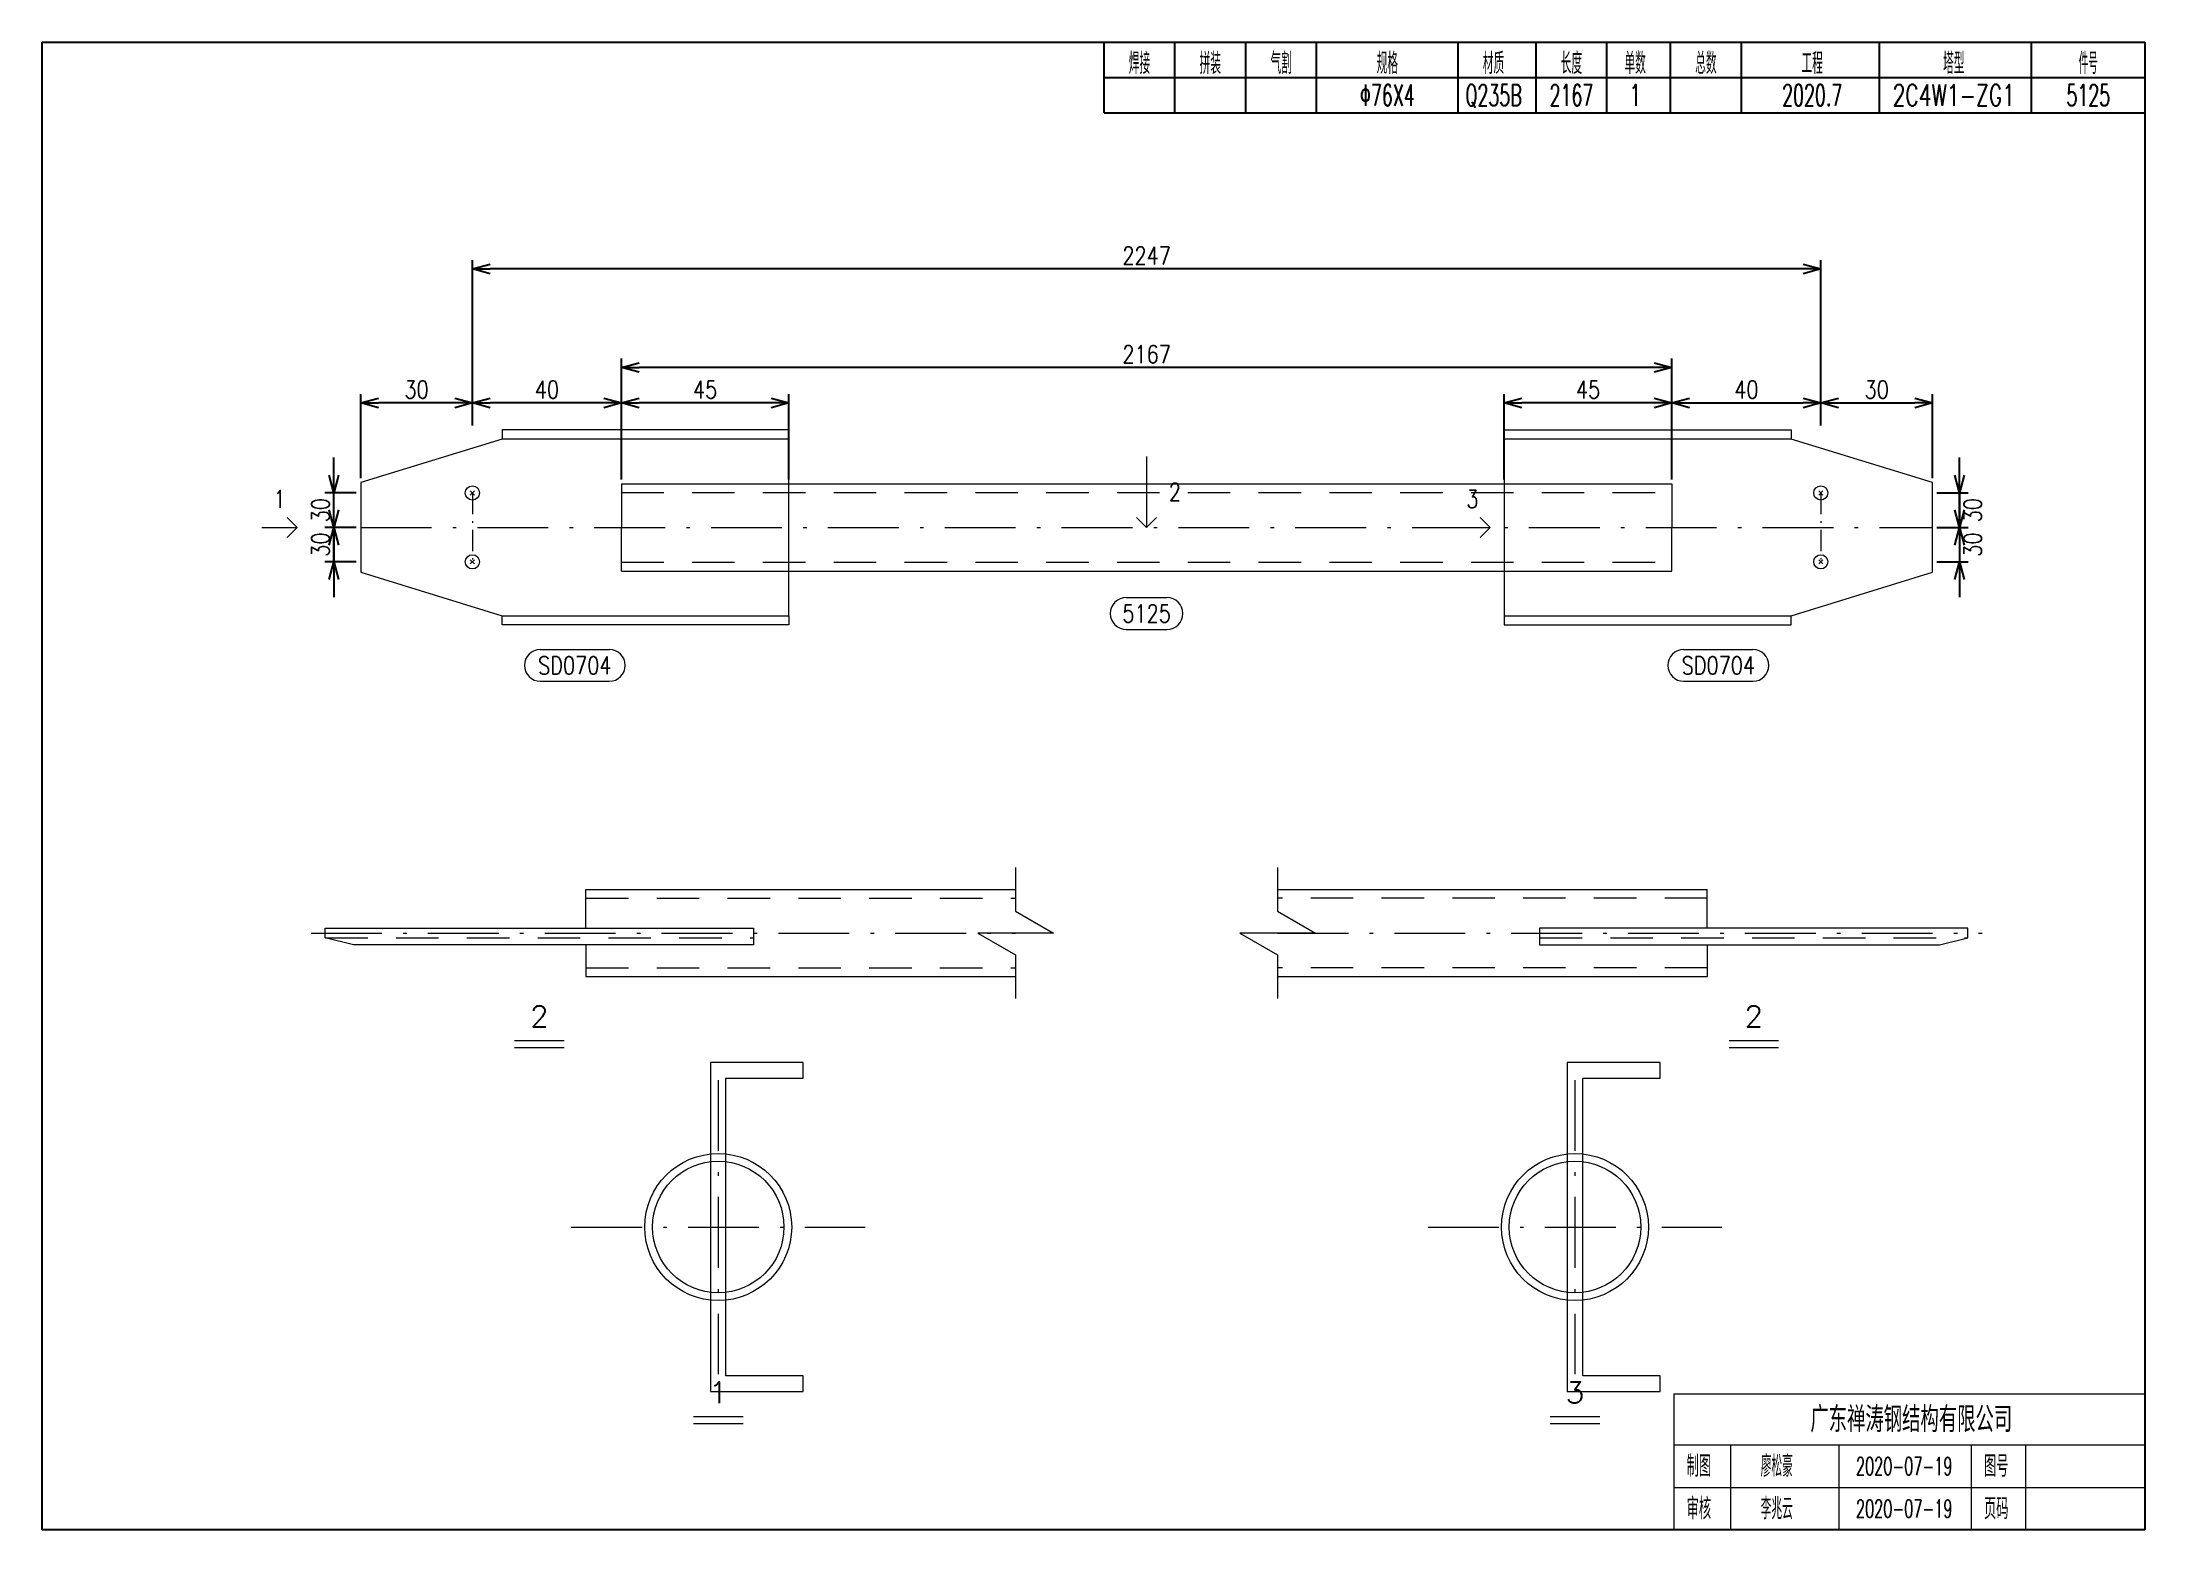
# Model space of a CAD drawing. Extents: x 154981 to 165753, y -86801 to -82885.
# Drawn here: x 158926.1 to 159223.1, y -84766.7 to -84556.7 of the extents above; entities that cross this region are included whole.
import ezdxf
from ezdxf.enums import TextEntityAlignment as Align

# ---------------------------------------------------------------- set-up
doc = ezdxf.new("R2010")
doc.units = 0
doc.header["$MEASUREMENT"] = 0
for name, pattern in [('一点画线', [5.2, 3, -1, 0.2, -1]), ('长一点画线', [16.5, 10, -3, 0.5, -3]), ('长虚线', [10, 6, -4])]:
    doc.linetypes.add(name, pattern=pattern)
doc.layers.get('0').update_dxf_attribs({"linetype": 'CONTINUOUS', "lineweight": 25})
doc.layers.get('Defpoints').update_dxf_attribs({"linetype": 'CONTINUOUS'})
doc.layers.add('4', color=7, linetype='CONTINUOUS', lineweight=25)
doc.layers.add('5', color=7, linetype='CONTINUOUS', lineweight=25)
doc.styles.add('DimFont', font='simplex.shx', dxfattribs={"width": 0.8, "bigfont": 'gbhzfs.shx'})
doc.styles.get("Standard").update_dxf_attribs({"font": 'simplex.shx', "width": 0.7, "height": 3, "bigfont": 'gbhzfs.shx'})
doc.dimstyles.new('DHDxfDimStyleOpen30', dxfattribs={"dimtxt": 2.5, "dimasz": 2.5, "dimexe": 1.25, "dimexo": 0.625, "dimtad": 2, "dimtxsty": 'DimFont', "dimblk": 'OPEN30', "dimblk1": 'OPEN30', "dimblk2": 'OPEN30', "dimcen": 2.5, "dimadec": 0, "dimazin": 0, "dimtfac": 1, "dimtmove": 0, "dimatfit": 3, "dimfxl": 0, "dimarcsym": 0})

msp = doc.modelspace()

# ---------------------------------------------------------------- texts
at = {"layer": '4', "color": 1, "linetype": 'Continuous', "lineweight": 25}
for s, width, p in [('焊接', 0.7, (159081.11666, -84559.66733)), ('拼装', 0.7, (159091.11666, -84559.66733)), ('气割', 0.7, (159101.11666, -84559.66733)), ('规格', 0.7, (159116.11666, -84559.66733)), ('材质', 0.7, (159131.11666, -84559.66733)), ('长度', 0.7, (159142.11666, -84559.66733)), ('单数', 0.7, (159151.11666, -84559.66733)), ('总数', 0.7, (159161.11666, -84559.66733)), ('工程', 0.7, (159176.11666, -84559.66733)), ('塔型', 0.7, (159196.11666, -84559.66733)), ('件号', 0.6, (159215.11666, -84559.66733)), ('Φ76X4', 0.6, (159116.11666, -84564.16733)), ('Q235B', 0.6, (159131.11666, -84564.16733)), ('2167', 0.6, (159142.11666, -84564.16733)), ('1', 0.6, (159151.11666, -84564.16733)), ('2020.7', 0.6, (159176.11666, -84564.16733)), ('2C4W1-ZG1', 0.7, (159196.11666, -84564.16733)), ('5125', 0.6, (159215.11666, -84564.16733))]:
    msp.add_text(s, height=3, dxfattribs=dict(at, width=width)).set_placement(p, align=Align.MIDDLE_CENTER)
at = {"layer": '4', "color": 1, "linetype": 'Continuous', "lineweight": 13}
msp.add_text('广东禅涛钢结构有限公司', height=3.6, dxfattribs=at).set_placement((159190.11666, -84751.06733), align=Align.MIDDLE_CENTER)
for s, height, width, p in [('制图', 3, 0.8, (159160.11666, -84757.66733)), ('廖松豪', 3, 0.7, (159171.11666, -84757.66733)), ('2020-07-19', 2.5, 0.6, (159189.11666, -84757.66733)), ('图号', 3, 0.8, (159202.11666, -84757.66733)), ('审核', 3, 0.8, (159160.11666, -84763.66733)), ('李兆云', 3, 0.7, (159171.11666, -84763.66733)), ('2020-07-19', 2.5, 0.6, (159189.11666, -84763.66733)), ('页码', 3, 0.8, (159202.11666, -84763.66733))]:
    msp.add_text(s, height=height, dxfattribs=dict(at, width=width)).set_placement(p, align=Align.MIDDLE_CENTER)
at = {"layer": '5', "color": 6, "linetype": 'Continuous', "lineweight": 13, "width": 0.8}
for s, p in [('1', (158959.66866, -84621.16733)), ('2', (159086.11666, -84620.16733)), ('3', (159128.12666, -84621.16733)), ('5125', (159082.11666, -84637.32333)), ('SD0704', (159001.36166, -84644.64133)), ('SD0704', (159162.87166, -84644.64133))]:
    msp.add_text(s, height=2.5, dxfattribs=at).set_placement(p, align=Align.MIDDLE_CENTER)
at = {"layer": '5', "color": 7, "linetype": 'Continuous', "lineweight": 13}
for s, p in [('2', (158996.36166, -84696.57333)), ('2', (159167.87166, -84696.57333)), ('1', (159021.61666, -84749.66733)), ('3', (159142.61666, -84749.66733))]:
    msp.add_text(s, height=3, dxfattribs=at).set_placement(p, align=Align.BOTTOM_CENTER)

# ---------------------------------------------------------------- blocks, each defined once
blk = doc.blocks.new('_OPEN30')
at = {"color": 0, "linetype": 'ByBlock', "lineweight": -2}
for p, q in [((-1, 0.27), (0, 0)), ((0, 0), (-1, -0.27)), ((0, 0), (-1, 0))]:
    blk.add_line(p, q, dxfattribs=at)
blk = doc.blocks.new('*D22')
at = {"layer": '5', "color": 3, "linetype": 'Continuous', "lineweight": -2}
for p, q in [((158986.9, -84610.77), (158986.9, -84587.44)), ((159177.34, -84610.77), (159177.34, -84587.44)), ((159174.84, -84588.69), (158989.4, -84588.69))]:
    blk.add_line(p, q, dxfattribs=at)
at = {"layer": 'Defpoints', "color": 0, "linetype": 'Continuous'}
for p in [(158986.9, -84588.69), (158986.9, -84611.4), (159177.34, -84611.4)]:
    blk.add_point(p, dxfattribs=at)
at = {"layer": '5', "color": 3, "linetype": 'Continuous', "lineweight": -2, "xscale": 2.5, "yscale": 2.5, "zscale": 2.5, "rotation": 180}
blk.add_blockref('_OPEN30', (158986.9, -84588.69), dxfattribs=at)
at = {"layer": '5', "color": 3, "linetype": 'Continuous', "lineweight": -2, "xscale": 2.5, "yscale": 2.5, "zscale": 2.5}
blk.add_blockref('_OPEN30', (159177.34, -84588.69), dxfattribs=at)
at = {"layer": '5', "color": 6, "linetype": 'Continuous', "lineweight": 13, "insert": (159082.12, -84586.81), "char_height": 2.5, "attachment_point": 5, "line_spacing_factor": 0.6, "style": 'DimFont'}
blk.add_mtext('2247', dxfattribs=at)
blk = doc.blocks.new('*D23')
at = {"layer": '5', "color": 3, "linetype": 'Continuous', "lineweight": -2}
for p, q in [((159007.94, -84618.39), (159007.94, -84601.35)), ((159153.8, -84602.6), (159010.44, -84602.6)), ((159156.3, -84618.39), (159156.3, -84601.35))]:
    blk.add_line(p, q, dxfattribs=at)
at = {"layer": 'Defpoints', "color": 0, "linetype": 'Continuous'}
for p in [(159007.94, -84602.6), (159007.94, -84619.01), (159156.3, -84619.01)]:
    blk.add_point(p, dxfattribs=at)
at = {"layer": '5', "color": 3, "linetype": 'Continuous', "lineweight": -2, "xscale": 2.5, "yscale": 2.5, "zscale": 2.5, "rotation": 180}
blk.add_blockref('_OPEN30', (159007.94, -84602.6), dxfattribs=at)
at = {"layer": '5', "color": 3, "linetype": 'Continuous', "lineweight": -2, "xscale": 2.5, "yscale": 2.5, "zscale": 2.5}
blk.add_blockref('_OPEN30', (159156.3, -84602.6), dxfattribs=at)
at = {"layer": '5', "color": 6, "linetype": 'Continuous', "lineweight": 13, "insert": (159082.12, -84600.72), "char_height": 2.5, "attachment_point": 5, "line_spacing_factor": 0.6, "style": 'DimFont'}
blk.add_mtext('2167', dxfattribs=at)
blk = doc.blocks.new('*D24')
at = {"layer": '5', "color": 3, "linetype": 'Continuous', "lineweight": -2}
for p, q in [((159196.92, -84617.81), (159196.92, -84615.31)), ((159193.74, -84620.31), (159198.17, -84620.31)), ((159196.92, -84620.31), (159196.92, -84625.17)), ((159193.74, -84625.17), (159198.17, -84625.17)), ((159196.92, -84627.67), (159196.92, -84630.17))]:
    blk.add_line(p, q, dxfattribs=at)
at = {"layer": 'Defpoints', "color": 0, "linetype": 'Continuous'}
for p in [(159193.12, -84620.31), (159193.12, -84625.17), (159196.92, -84625.17)]:
    blk.add_point(p, dxfattribs=at)
at = {"layer": '5', "color": 3, "linetype": 'Continuous', "lineweight": -2, "xscale": 2.5, "yscale": 2.5, "zscale": 2.5}
for p, rotation in [((159196.92, -84620.31), 270), ((159196.92, -84625.17), 90)]:
    blk.add_blockref('_OPEN30', p, dxfattribs=dict(at, rotation=rotation))
at = {"layer": '5', "color": 6, "linetype": 'Continuous', "lineweight": 13, "insert": (159198.79, -84622.74), "char_height": 2.5, "attachment_point": 5, "rotation": 90, "line_spacing_factor": 0.6, "style": 'DimFont'}
blk.add_mtext('30', dxfattribs=at)
blk = doc.blocks.new('*D25')
at = {"layer": '5', "color": 3, "linetype": 'Continuous', "lineweight": -2}
for p, q in [((159196.92, -84622.67), (159196.92, -84620.17)), ((159193.74, -84625.17), (159198.17, -84625.17)), ((159196.92, -84625.17), (159196.92, -84630.03)), ((159193.74, -84630.03), (159198.17, -84630.03)), ((159196.92, -84632.53), (159196.92, -84635.03))]:
    blk.add_line(p, q, dxfattribs=at)
at = {"layer": 'Defpoints', "color": 0, "linetype": 'Continuous'}
for p in [(159193.12, -84625.17), (159193.12, -84630.03), (159196.92, -84630.03)]:
    blk.add_point(p, dxfattribs=at)
at = {"layer": '5', "color": 3, "linetype": 'Continuous', "lineweight": -2, "xscale": 2.5, "yscale": 2.5, "zscale": 2.5}
for p, rotation in [((159196.92, -84625.17), 270), ((159196.92, -84630.03), 90)]:
    blk.add_blockref('_OPEN30', p, dxfattribs=dict(at, rotation=rotation))
at = {"layer": '5', "color": 6, "linetype": 'Continuous', "lineweight": 13, "insert": (159198.79, -84627.6), "char_height": 2.5, "attachment_point": 5, "rotation": 90, "line_spacing_factor": 0.6, "style": 'DimFont'}
blk.add_mtext('30', dxfattribs=at)
blk = doc.blocks.new('*D26')
at = {"layer": '5', "color": 3, "linetype": 'Continuous', "lineweight": -2}
for p, q in [((159177.34, -84610.77), (159177.34, -84606.35)), ((159193.12, -84618.22), (159193.12, -84606.35)), ((159179.84, -84607.6), (159190.62, -84607.6))]:
    blk.add_line(p, q, dxfattribs=at)
at = {"layer": 'Defpoints', "color": 0, "linetype": 'Continuous'}
for p in [(159193.12, -84607.6), (159177.34, -84611.4), (159193.12, -84618.85)]:
    blk.add_point(p, dxfattribs=at)
at = {"layer": '5', "color": 3, "linetype": 'Continuous', "lineweight": -2, "xscale": 2.5, "yscale": 2.5, "zscale": 2.5, "rotation": 180}
blk.add_blockref('_OPEN30', (159177.34, -84607.6), dxfattribs=at)
at = {"layer": '5', "color": 3, "linetype": 'Continuous', "lineweight": -2, "xscale": 2.5, "yscale": 2.5, "zscale": 2.5}
blk.add_blockref('_OPEN30', (159193.12, -84607.6), dxfattribs=at)
at = {"layer": '5', "color": 6, "linetype": 'Continuous', "lineweight": 13, "insert": (159185.23, -84605.72), "char_height": 2.5, "attachment_point": 5, "line_spacing_factor": 0.6, "style": 'DimFont'}
blk.add_mtext('30', dxfattribs=at)
blk = doc.blocks.new('*D27')
at = {"layer": '5', "color": 3, "linetype": 'Continuous', "lineweight": -2}
for p, q in [((159156.3, -84618.39), (159156.3, -84606.35)), ((159177.34, -84610.77), (159177.34, -84606.35)), ((159158.8, -84607.6), (159174.84, -84607.6))]:
    blk.add_line(p, q, dxfattribs=at)
at = {"layer": 'Defpoints', "color": 0, "linetype": 'Continuous'}
for p in [(159177.34, -84607.6), (159177.34, -84611.4), (159156.3, -84619.01)]:
    blk.add_point(p, dxfattribs=at)
at = {"layer": '5', "color": 3, "linetype": 'Continuous', "lineweight": -2, "xscale": 2.5, "yscale": 2.5, "zscale": 2.5, "rotation": 180}
blk.add_blockref('_OPEN30', (159156.3, -84607.6), dxfattribs=at)
at = {"layer": '5', "color": 3, "linetype": 'Continuous', "lineweight": -2, "xscale": 2.5, "yscale": 2.5, "zscale": 2.5}
blk.add_blockref('_OPEN30', (159177.34, -84607.6), dxfattribs=at)
at = {"layer": '5', "color": 6, "linetype": 'Continuous', "lineweight": 13, "insert": (159166.82, -84605.72), "char_height": 2.5, "attachment_point": 5, "line_spacing_factor": 0.6, "style": 'DimFont'}
blk.add_mtext('40', dxfattribs=at)
blk = doc.blocks.new('*D28')
at = {"layer": '5', "color": 3, "linetype": 'Continuous', "lineweight": -2}
for p, q in [((159132.63, -84618.39), (159132.63, -84606.35)), ((159156.3, -84618.39), (159156.3, -84606.35)), ((159153.8, -84607.6), (159135.13, -84607.6))]:
    blk.add_line(p, q, dxfattribs=at)
at = {"layer": 'Defpoints', "color": 0, "linetype": 'Continuous'}
for p in [(159132.63, -84607.6), (159132.63, -84619.01), (159156.3, -84619.01)]:
    blk.add_point(p, dxfattribs=at)
at = {"layer": '5', "color": 3, "linetype": 'Continuous', "lineweight": -2, "xscale": 2.5, "yscale": 2.5, "zscale": 2.5, "rotation": 180}
blk.add_blockref('_OPEN30', (159132.63, -84607.6), dxfattribs=at)
at = {"layer": '5', "color": 3, "linetype": 'Continuous', "lineweight": -2, "xscale": 2.5, "yscale": 2.5, "zscale": 2.5}
blk.add_blockref('_OPEN30', (159156.3, -84607.6), dxfattribs=at)
at = {"layer": '5', "color": 6, "linetype": 'Continuous', "lineweight": 13, "insert": (159144.46, -84605.72), "char_height": 2.5, "attachment_point": 5, "line_spacing_factor": 0.6, "style": 'DimFont'}
blk.add_mtext('45', dxfattribs=at)
blk = doc.blocks.new('*D29')
at = {"layer": '5', "color": 3, "linetype": 'Continuous', "lineweight": -2}
for p, q in [((158967.32, -84617.81), (158967.32, -84615.31)), ((158970.49, -84620.31), (158966.07, -84620.31)), ((158967.32, -84625.17), (158967.32, -84620.31)), ((158970.49, -84625.17), (158966.07, -84625.17)), ((158967.32, -84627.67), (158967.32, -84630.17))]:
    blk.add_line(p, q, dxfattribs=at)
at = {"layer": 'Defpoints', "color": 0, "linetype": 'Continuous'}
for p in [(158967.32, -84620.31), (158971.12, -84620.31), (158971.12, -84625.17)]:
    blk.add_point(p, dxfattribs=at)
at = {"layer": '5', "color": 3, "linetype": 'Continuous', "lineweight": -2, "xscale": 2.5, "yscale": 2.5, "zscale": 2.5}
for p, rotation in [((158967.32, -84620.31), 270), ((158967.32, -84625.17), 90)]:
    blk.add_blockref('_OPEN30', p, dxfattribs=dict(at, rotation=rotation))
at = {"layer": '5', "color": 6, "linetype": 'Continuous', "lineweight": 13, "insert": (158965.44, -84622.74), "char_height": 2.5, "attachment_point": 5, "rotation": 90, "line_spacing_factor": 0.6, "style": 'DimFont'}
blk.add_mtext('30', dxfattribs=at)
blk = doc.blocks.new('*D30')
at = {"layer": '5', "color": 3, "linetype": 'Continuous', "lineweight": -2}
for p, q in [((158967.32, -84622.67), (158967.32, -84620.17)), ((158970.49, -84625.17), (158966.07, -84625.17)), ((158967.32, -84630.03), (158967.32, -84625.17)), ((158970.49, -84630.03), (158966.07, -84630.03)), ((158967.32, -84632.53), (158967.32, -84635.03))]:
    blk.add_line(p, q, dxfattribs=at)
at = {"layer": 'Defpoints', "color": 0, "linetype": 'Continuous'}
for p in [(158967.32, -84625.17), (158971.12, -84625.17), (158971.12, -84630.03)]:
    blk.add_point(p, dxfattribs=at)
at = {"layer": '5', "color": 3, "linetype": 'Continuous', "lineweight": -2, "xscale": 2.5, "yscale": 2.5, "zscale": 2.5}
for p, rotation in [((158967.32, -84625.17), 270), ((158967.32, -84630.03), 90)]:
    blk.add_blockref('_OPEN30', p, dxfattribs=dict(at, rotation=rotation))
at = {"layer": '5', "color": 6, "linetype": 'Continuous', "lineweight": 13, "insert": (158965.44, -84627.6), "char_height": 2.5, "attachment_point": 5, "rotation": 90, "line_spacing_factor": 0.6, "style": 'DimFont'}
blk.add_mtext('30', dxfattribs=at)
blk = doc.blocks.new('*D31')
at = {"layer": '5', "color": 3, "linetype": 'Continuous', "lineweight": -2}
for p, q in [((158971.12, -84618.22), (158971.12, -84606.35)), ((158986.9, -84610.77), (158986.9, -84606.35)), ((158984.4, -84607.6), (158973.62, -84607.6))]:
    blk.add_line(p, q, dxfattribs=at)
at = {"layer": 'Defpoints', "color": 0, "linetype": 'Continuous'}
for p in [(158971.12, -84607.6), (158986.9, -84611.4), (158971.12, -84618.85)]:
    blk.add_point(p, dxfattribs=at)
at = {"layer": '5', "color": 3, "linetype": 'Continuous', "lineweight": -2, "xscale": 2.5, "yscale": 2.5, "zscale": 2.5, "rotation": 180}
blk.add_blockref('_OPEN30', (158971.12, -84607.6), dxfattribs=at)
at = {"layer": '5', "color": 3, "linetype": 'Continuous', "lineweight": -2, "xscale": 2.5, "yscale": 2.5, "zscale": 2.5}
blk.add_blockref('_OPEN30', (158986.9, -84607.6), dxfattribs=at)
at = {"layer": '5', "color": 6, "linetype": 'Continuous', "lineweight": 13, "insert": (158979.01, -84605.72), "char_height": 2.5, "attachment_point": 5, "line_spacing_factor": 0.6, "style": 'DimFont'}
blk.add_mtext('30', dxfattribs=at)
blk = doc.blocks.new('*D32')
at = {"layer": '5', "color": 3, "linetype": 'Continuous', "lineweight": -2}
for p, q in [((158986.9, -84610.77), (158986.9, -84606.35)), ((159007.94, -84618.39), (159007.94, -84606.35)), ((159005.44, -84607.6), (158989.4, -84607.6))]:
    blk.add_line(p, q, dxfattribs=at)
at = {"layer": 'Defpoints', "color": 0, "linetype": 'Continuous'}
for p in [(158986.9, -84607.6), (158986.9, -84611.4), (159007.94, -84619.01)]:
    blk.add_point(p, dxfattribs=at)
at = {"layer": '5', "color": 3, "linetype": 'Continuous', "lineweight": -2, "xscale": 2.5, "yscale": 2.5, "zscale": 2.5, "rotation": 180}
blk.add_blockref('_OPEN30', (158986.9, -84607.6), dxfattribs=at)
at = {"layer": '5', "color": 3, "linetype": 'Continuous', "lineweight": -2, "xscale": 2.5, "yscale": 2.5, "zscale": 2.5}
blk.add_blockref('_OPEN30', (159007.94, -84607.6), dxfattribs=at)
at = {"layer": '5', "color": 6, "linetype": 'Continuous', "lineweight": 13, "insert": (158997.42, -84605.72), "char_height": 2.5, "attachment_point": 5, "line_spacing_factor": 0.6, "style": 'DimFont'}
blk.add_mtext('40', dxfattribs=at)
blk = doc.blocks.new('*D33')
at = {"layer": '5', "color": 3, "linetype": 'Continuous', "lineweight": -2}
for p, q in [((159007.94, -84618.39), (159007.94, -84606.35)), ((159031.61, -84618.39), (159031.61, -84606.35)), ((159029.11, -84607.6), (159010.44, -84607.6))]:
    blk.add_line(p, q, dxfattribs=at)
at = {"layer": 'Defpoints', "color": 0, "linetype": 'Continuous'}
for p in [(159007.94, -84607.6), (159007.94, -84619.01), (159031.61, -84619.01)]:
    blk.add_point(p, dxfattribs=at)
at = {"layer": '5', "color": 3, "linetype": 'Continuous', "lineweight": -2, "xscale": 2.5, "yscale": 2.5, "zscale": 2.5, "rotation": 180}
blk.add_blockref('_OPEN30', (159007.94, -84607.6), dxfattribs=at)
at = {"layer": '5', "color": 3, "linetype": 'Continuous', "lineweight": -2, "xscale": 2.5, "yscale": 2.5, "zscale": 2.5}
blk.add_blockref('_OPEN30', (159031.61, -84607.6), dxfattribs=at)
at = {"layer": '5', "color": 6, "linetype": 'Continuous', "lineweight": 13, "insert": (159019.77, -84605.72), "char_height": 2.5, "attachment_point": 5, "line_spacing_factor": 0.6, "style": 'DimFont'}
blk.add_mtext('45', dxfattribs=at)
blk = doc.blocks.new('CTDHK')
at = {"color": 0, "linetype": 'Continuous'}
for p, q in [((0, 210), (297, 210)), ((0, 0), (0, 210)), ((297, 210), (297, 0)), ((297, 0), (0, 0))]:
    blk.add_line(p, q, dxfattribs=at)

# ---------------------------------------------------------------- dimensions: what is measured, and where the dimension line sits
at = {"layer": '5', "color": 6, "linetype": 'Continuous', "lineweight": 13}
for base, p1, p2, text, picture, middle in [((158986.89666, -84588.68733), (159177.33666, -84611.39733), (158986.89666, -84611.39733), '2247', '*D22', (159082.11666, -84588.68733)), ((159007.93666, -84602.59733), (159156.29666, -84619.01133), (159007.93666, -84619.01133), '2167', '*D23', (159082.11666, -84602.59733)), ((158971.11666, -84607.59733), (158986.89666, -84611.39733), (158971.11666, -84618.84933), '30', '*D31', (158979.00666, -84607.59733)), ((158986.89666, -84607.59733), (159007.93666, -84619.01133), (158986.89666, -84611.39733), '40', '*D32', (158997.41666, -84607.59733)), ((159007.93666, -84607.59733), (159031.60666, -84619.01133), (159007.93666, -84619.01133), '45', '*D33', (159019.77166, -84607.59733)), ((159132.62666, -84607.59733), (159156.29666, -84619.01133), (159132.62666, -84619.01133), '45', '*D28', (159144.46166, -84607.59733)), ((159177.33666, -84607.59733), (159156.29666, -84619.01133), (159177.33666, -84611.39733), '40', '*D27', (159166.81666, -84607.59733)), ((159193.11666, -84607.59733), (159177.33666, -84611.39733), (159193.11666, -84618.84933), '30', '*D26', (159185.22666, -84607.59733))]:
    dim = msp.add_linear_dim(base=base, p1=p1, p2=p2, text=text, dimstyle='DHDxfDimStyleOpen30', override={"dimtxt": 2.5, "dimclrd": 3, "dimclre": 3, "dimclrt": 6}, dxfattribs=at)
    dim.commit()
    dim.dimension.update_dxf_attribs({"geometry": picture, "text_midpoint": middle, "dimtype": 160})
for base, p1, p2, picture, middle in [((158967.31666, -84620.30733), (158971.11666, -84625.16733), (158971.11666, -84620.30733), '*D29', (158967.31666, -84622.73733)), ((159196.91666, -84625.16733), (159193.11666, -84620.30733), (159193.11666, -84625.16733), '*D24', (159196.91666, -84622.73733)), ((158967.31666, -84625.16733), (158971.11666, -84630.02733), (158971.11666, -84625.16733), '*D30', (158967.31666, -84627.59733)), ((159196.91666, -84630.02733), (159193.11666, -84625.16733), (159193.11666, -84630.02733), '*D25', (159196.91666, -84627.59733))]:
    dim = msp.add_linear_dim(base=base, p1=p1, p2=p2, angle=90, text='30', dimstyle='DHDxfDimStyleOpen30', override={"dimtxt": 2.5, "dimclrd": 3, "dimclre": 3, "dimclrt": 6}, dxfattribs=at)
    dim.commit()
    dim.dimension.update_dxf_attribs({"geometry": picture, "text_midpoint": middle, "dimtype": 160})

# ---------------------------------------------------------------- linework, layer by layer
at = {"layer": '4', "color": 1, "linetype": 'Continuous', "lineweight": 25}
for p, q in [((159076.11666, -84566.66733), (159076.11666, -84556.66733)), ((159086.11666, -84566.66733), (159086.11666, -84556.66733)), ((159096.11666, -84566.66733), (159096.11666, -84556.66733)), ((159106.11666, -84566.66733), (159106.11666, -84556.66733)), ((159126.11666, -84566.66733), (159126.11666, -84556.66733)), ((159137.11666, -84566.66733), (159137.11666, -84556.66733)), ((159147.11666, -84566.66733), (159147.11666, -84556.66733)), ((159156.11666, -84566.66733), (159156.11666, -84556.66733)), ((159166.11666, -84566.66733), (159166.11666, -84556.66733)), ((159185.61666, -84566.66733), (159185.61666, -84556.66733)), ((159207.11666, -84566.66733), (159207.11666, -84556.66733)), ((159076.11666, -84561.66733), (159223.11666, -84561.66733)), ((159076.11666, -84566.66733), (159223.11666, -84566.66733))]:
    msp.add_line(p, q, dxfattribs=at)
at = {"layer": '4', "color": 1, "linetype": 'Continuous', "lineweight": 18}
for p, q in [((159156.61666, -84766.66733), (159156.61666, -84747.46733)), ((159156.61666, -84747.46733), (159223.11666, -84747.46733)), ((159156.61666, -84754.66733), (159223.11666, -84754.66733)), ((159164.61666, -84766.66733), (159164.61666, -84754.66733)), ((159179.91666, -84766.66733), (159179.91666, -84754.66733)), ((159198.61666, -84766.66733), (159198.61666, -84754.66733)), ((159206.31666, -84766.66733), (159206.31666, -84754.66733)), ((159156.61666, -84760.66733), (159223.11666, -84760.66733))]:
    msp.add_line(p, q, dxfattribs=at)
msp.add_lwpolyline([(158926.11666, -84556.66733), (158926.11666, -84766.66733), (159223.11666, -84766.66733), (159223.11666, -84556.66733)], close=True, dxfattribs=at)
at = {"layer": '5', "color": 7, "linetype": 'Continuous', "lineweight": 13}
for p, q in [((158991.10466, -84611.39733), (158991.10466, -84612.69333)), ((159031.60666, -84611.39733), (158991.10466, -84611.39733)), ((159031.60666, -84612.69333), (159031.60666, -84611.39733)), ((159132.62666, -84611.39733), (159173.12866, -84611.39733)), ((159132.62666, -84612.69333), (159132.62666, -84611.39733)), ((159173.12866, -84611.39733), (159173.12866, -84612.69333)), ((158991.10466, -84612.69333), (158971.11666, -84618.84933)), ((159031.60666, -84612.69333), (158991.10466, -84612.69333)), ((159031.60666, -84637.64133), (159031.60666, -84612.69333)), ((159132.62666, -84612.69333), (159132.62666, -84637.64133)), ((159173.12866, -84612.69333), (159132.62666, -84612.69333)), ((159193.11666, -84618.84933), (159173.12866, -84612.69333)), ((158971.11666, -84618.84933), (158971.11666, -84631.48533)), ((158986.59666, -84620.00733), (158987.19666, -84620.60733)), ((158987.19666, -84620.00733), (158986.59666, -84620.60733)), ((159007.93666, -84619.01133), (159007.93666, -84625.16733)), ((159007.93666, -84619.01133), (159156.29666, -84619.01133)), ((159156.29666, -84619.01133), (159156.29666, -84625.16733)), ((159177.63666, -84620.60733), (159177.03666, -84620.00733)), ((159177.03666, -84620.60733), (159177.63666, -84620.00733)), ((159193.11666, -84631.48533), (159193.11666, -84618.84933)), ((159007.93666, -84631.32333), (159007.93666, -84625.16733)), ((159156.29666, -84631.32333), (159156.29666, -84625.16733)), ((158986.59666, -84629.72733), (158987.19666, -84630.32733)), ((158987.19666, -84629.72733), (158986.59666, -84630.32733)), ((159177.63666, -84630.32733), (159177.03666, -84629.72733)), ((159177.03666, -84630.32733), (159177.63666, -84629.72733)), ((158971.11666, -84631.48533), (158991.10466, -84637.64133)), ((159007.93666, -84631.32333), (159156.29666, -84631.32333)), ((159173.12866, -84637.64133), (159193.11666, -84631.48533)), ((158991.10466, -84638.93733), (158991.10466, -84637.64133)), ((158991.10466, -84637.64133), (159031.60666, -84637.64133)), ((159031.60666, -84638.93733), (158991.10466, -84638.93733)), ((159031.60666, -84637.64133), (159031.60666, -84638.93733)), ((159132.62666, -84637.64133), (159132.62666, -84638.93733)), ((159132.62666, -84637.64133), (159173.12866, -84637.64133)), ((159132.62666, -84638.93733), (159173.12866, -84638.93733)), ((159173.12866, -84638.93733), (159173.12866, -84637.64133)), ((159063.6125, -84673.18333), (159063.6125, -84679.33933)), ((159100.62083, -84673.18333), (159100.62083, -84679.33933)), ((159002.93666, -84681.72533), (159002.93666, -84676.26133)), ((159002.93666, -84676.26133), (159063.6125, -84676.26133)), ((159100.62083, -84676.26133), (159161.29666, -84676.26133)), ((159161.29666, -84681.72533), (159161.29666, -84676.26133)), ((159063.6125, -84679.33933), (159068.94375, -84682.41733)), ((159100.62083, -84679.33933), (159105.95208, -84682.41733)), ((158966.11666, -84681.72533), (159026.60666, -84681.72533)), ((158966.11666, -84683.10933), (158966.11666, -84681.72533)), ((158970.11666, -84684.10933), (158966.11666, -84683.10933)), ((159026.60666, -84681.72533), (159026.60666, -84684.10933)), ((159058.28124, -84682.41733), (159063.6125, -84685.49533)), ((159068.94375, -84682.41733), (159058.28124, -84682.41733)), ((159095.28958, -84682.41733), (159100.62083, -84685.49533)), ((159105.95208, -84682.41733), (159095.28958, -84682.41733)), ((159137.62666, -84681.72533), (159137.62666, -84684.10933)), ((159198.11666, -84681.72533), (159137.62666, -84681.72533)), ((159194.11666, -84684.10933), (159198.11666, -84683.10933)), ((159198.11666, -84683.10933), (159198.11666, -84681.72533)), ((159026.60666, -84684.10933), (158970.11666, -84684.10933)), ((159002.93666, -84684.10933), (159002.93666, -84688.57333)), ((159063.6125, -84685.49533), (159063.6125, -84691.65133)), ((159100.62083, -84685.49533), (159100.62083, -84691.65133)), ((159137.62666, -84684.10933), (159194.11666, -84684.10933)), ((159161.29666, -84684.10933), (159161.29666, -84688.57333)), ((159002.93666, -84688.57333), (159063.6125, -84688.57333)), ((159100.62083, -84688.57333), (159161.29666, -84688.57333)), ((158992.86166, -84697.57333), (158999.86166, -84697.57333)), ((159164.37166, -84697.57333), (159171.37166, -84697.57333)), ((158992.86166, -84698.57333), (158999.86166, -84698.57333)), ((159020.52466, -84700.71233), (159020.52466, -84747.12233)), ((159033.62866, -84700.71233), (159020.52466, -84700.71233)), ((159033.62866, -84702.89633), (159033.62866, -84700.71233)), ((159141.52466, -84700.71233), (159141.52466, -84747.12233)), ((159154.62866, -84700.71233), (159141.52466, -84700.71233)), ((159154.62866, -84702.89633), (159154.62866, -84700.71233)), ((159164.37166, -84698.57333), (159171.37166, -84698.57333)), ((159022.70866, -84702.89633), (159033.62866, -84702.89633)), ((159022.70866, -84744.93833), (159022.70866, -84702.89633)), ((159143.70866, -84702.89633), (159154.62866, -84702.89633)), ((159143.70866, -84744.93833), (159143.70866, -84702.89633)), ((159033.62866, -84744.93833), (159022.70866, -84744.93833)), ((159033.62866, -84747.12233), (159033.62866, -84744.93833)), ((159154.62866, -84744.93833), (159143.70866, -84744.93833)), ((159154.62866, -84747.12233), (159154.62866, -84744.93833)), ((159020.52466, -84747.12233), (159033.62866, -84747.12233)), ((159141.52466, -84747.12233), (159154.62866, -84747.12233)), ((159018.11666, -84750.66733), (159025.11666, -84750.66733)), ((159018.11666, -84751.66733), (159025.11666, -84751.66733)), ((159139.11666, -84750.66733), (159146.11666, -84750.66733)), ((159139.11666, -84751.66733), (159146.11666, -84751.66733))]:
    msp.add_line(p, q, dxfattribs=at)
at = {"layer": '5', "color": 6, "linetype": 'Continuous', "lineweight": 13}
for p, q in [((159082.11666, -84615.16733), (159082.11666, -84625.16733)), ((158962.16866, -84625.16733), (158960.75445, -84623.75312)), ((159082.11666, -84625.16733), (159080.70245, -84623.75312)), ((159082.11666, -84625.16733), (159083.53088, -84623.75312)), ((159130.62666, -84625.16733), (159129.21245, -84623.75312)), ((158957.16866, -84625.16733), (158962.16866, -84625.16733)), ((158962.16866, -84625.16733), (158960.75445, -84626.58155)), ((159125.62666, -84625.16733), (159130.62666, -84625.16733)), ((159130.62666, -84625.16733), (159129.21245, -84626.58155))]:
    msp.add_line(p, q, dxfattribs=at)
at = {"layer": '5', "color": 240, "linetype": '一点画线', "lineweight": 13}
for p, q in [((158986.89666, -84620.30733), (158986.89666, -84620.30733)), ((158986.89666, -84620.30733), (158986.89666, -84630.02733)), ((159177.33666, -84620.30733), (159177.33666, -84620.30733)), ((159177.33666, -84620.30733), (159177.33666, -84630.02733)), ((158986.89666, -84630.02733), (158986.89666, -84630.02733)), ((159177.33666, -84630.02733), (159177.33666, -84630.02733))]:
    msp.add_line(p, q, dxfattribs=at)
at = {"layer": '5', "color": 7, "linetype": '长虚线', "lineweight": 13}
for p, q in [((159007.93666, -84620.24253), (159156.29666, -84620.24253)), ((159007.93666, -84630.09213), (159156.29666, -84630.09213)), ((159002.93666, -84677.49253), (159063.6125, -84677.49253)), ((159161.29666, -84677.49253), (159100.62083, -84677.49253)), ((158966.11666, -84683.10933), (159026.60666, -84683.10933)), ((159137.62666, -84683.10933), (159198.11666, -84683.10933)), ((159002.93666, -84687.34213), (159063.6125, -84687.34213)), ((159161.29666, -84687.34213), (159100.62083, -84687.34213))]:
    msp.add_line(p, q, dxfattribs=at)
at = {"layer": '5', "color": 240, "linetype": '长一点画线', "lineweight": 13}
for p, q in [((158971.11666, -84625.16733), (159193.11666, -84625.16733)), ((158964.11666, -84682.41733), (159063.6125, -84682.41733)), ((159100.62083, -84682.41733), (159200.11666, -84682.41733)), ((159021.61666, -84703.16733), (159021.61666, -84744.66733)), ((159142.61666, -84703.16733), (159142.61666, -84744.66733)), ((159000.86666, -84723.91733), (159042.36666, -84723.91733)), ((159121.86666, -84723.91733), (159163.36666, -84723.91733))]:
    msp.add_line(p, q, dxfattribs=at)
at = {"layer": '5', "color": 3, "linetype": 'Continuous', "lineweight": 13}
for p, q in [((159079.24166, -84635.07333), (159084.99166, -84635.07333)), ((159079.24166, -84639.57333), (159084.99166, -84639.57333)), ((158996.48666, -84642.39133), (159006.23666, -84642.39133)), ((159157.99666, -84642.39133), (159167.74666, -84642.39133)), ((158996.48666, -84646.89133), (159006.23666, -84646.89133)), ((159157.99666, -84646.89133), (159167.74666, -84646.89133))]:
    msp.add_line(p, q, dxfattribs=at)
at = {"layer": '5', "color": 7, "linetype": 'Continuous', "lineweight": 13}
for centre, radius in [((158986.89666, -84620.30733), 1), ((159177.33666, -84620.30733), 1), ((158986.89666, -84630.02733), 1), ((159177.33666, -84630.02733), 1), ((159021.61666, -84723.91733), 10.374), ((159021.61666, -84723.91733), 9.282), ((159142.61666, -84723.91733), 10.374), ((159142.61666, -84723.91733), 9.282)]:
    msp.add_circle(centre, radius, dxfattribs=at)
at = {"layer": '5', "color": 3, "linetype": 'Continuous', "lineweight": 13}
for centre, start, end in [((159079.24166, -84637.32333), 90, 270), ((159084.99166, -84637.32333), 270, 90), ((158996.48666, -84644.64133), 90, 270), ((159006.23666, -84644.64133), 270, 90), ((159157.99666, -84644.64133), 90, 270), ((159167.74666, -84644.64133), 270, 90)]:
    msp.add_arc(centre, 2.25, start, end, dxfattribs=at)

# ---------------------------------------------------------------- block references
at = {"color": 2, "linetype": 'Continuous'}
msp.add_blockref('CTDHK', (158926.11666, -84766.66733), dxfattribs=at)

msp.set_redraw_order([(e.dxf.handle, doc.entitydb.next_handle()) for e in msp.query("TEXT MTEXT ATTDEF DIMENSION ARC_DIMENSION")])  # texts and dimensions are drawn at this point

doc.saveas('drawing.dxf')
